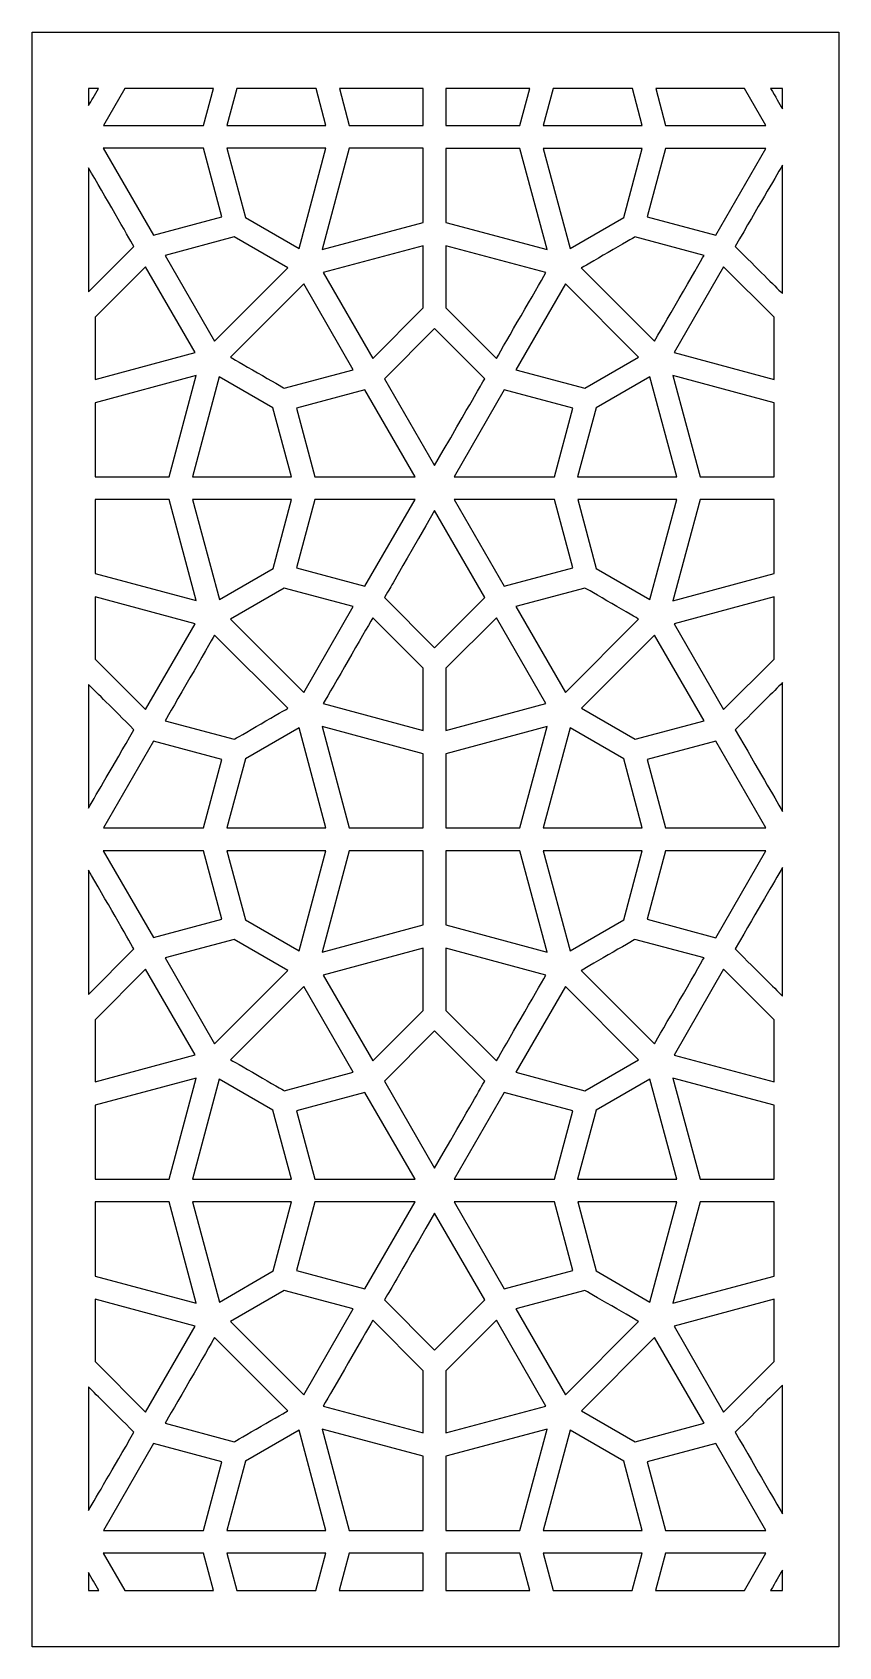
# Model space of a CAD drawing. Header units: millimetres. Extents: x -50 to 50, y -100 to 100.
import ezdxf

# ---------------------------------------------------------------- set-up
doc = ezdxf.new("R2010")
doc.units = ezdxf.units.MM
doc.header["$MEASUREMENT"] = 0
doc.layers.add('layer 1', color=7, linetype='Continuous')

msp = doc.modelspace()

# ---------------------------------------------------------------- linework, layer by layer
at = {"layer": 'layer 1', "color": 250}
for points, knots in [([(50.0821, 100.1536), (50.0821, 100.1536), (-49.9181, 100.1536), (-49.9181, 100.1536), (-49.9181, 100.1536), (-49.9181, 100.1536), (-49.9181, -99.8361), (-49.9181, -99.8361), (-49.9181, -99.8361), (-49.9181, -99.8361), (50.0821, -99.8361), (50.0821, -99.8361), (50.0821, -99.8361), (50.0821, -99.8361), (50.0821, 100.1536), (50.0821, 100.1536)], [0, 0, 0, 0, 0.2, 0.2, 0.2, 0.2, 0.4, 0.4, 0.4, 0.4, 0.6, 0.6, 0.6, 0.6, 1, 1, 1, 1]), ([(-42.9412, 93.187), (-42.9412, 93.187), (-41.7062, 93.187), (-41.7062, 93.187), (-41.7062, 93.187), (-42.1875, 92.3706), (-42.5923, 91.6728), (-42.9412, 91.0731), (-42.9412, 91.0731), (-42.9412, 91.0731), (-42.9412, 93.187), (-42.9412, 93.187)], [0, 0, 0, 0, 0.25, 0.25, 0.25, 0.25, 0.5, 0.5, 0.5, 0.5, 1, 1, 1, 1]), ([(-38.4551, 93.187), (-38.4551, 93.187), (-27.4454, 93.187), (-27.4454, 93.187), (-27.4454, 93.187), (-27.4454, 93.187), (-28.6734, 88.61), (-28.6734, 88.61), (-28.6734, 88.61), (-28.6734, 88.61), (-41.0993, 88.61), (-41.0993, 88.61), (-41.0993, 88.61), (-41.0993, 88.61), (-38.4551, 93.187), (-38.4551, 93.187)], [0, 0, 0, 0, 0.2, 0.2, 0.2, 0.2, 0.4, 0.4, 0.4, 0.4, 0.6, 0.6, 0.6, 0.6, 1, 1, 1, 1]), ([(-24.55, 93.187), (-24.55, 93.187), (-14.7265, 93.187), (-14.7265, 93.187), (-14.7265, 93.187), (-14.7265, 93.187), (-13.4987, 88.61), (-13.4987, 88.61), (-13.4987, 88.61), (-13.4987, 88.61), (-25.778, 88.61), (-25.778, 88.61), (-25.778, 88.61), (-25.778, 88.61), (-24.55, 93.187), (-24.55, 93.187)], [0, 0, 0, 0, 0.2, 0.2, 0.2, 0.2, 0.4, 0.4, 0.4, 0.4, 0.6, 0.6, 0.6, 0.6, 1, 1, 1, 1]), ([(-1.4284, 93.187), (-1.4284, 93.187), (-1.4284, 88.61), (-1.4284, 88.61), (-1.4284, 88.61), (-1.4284, 88.61), (-10.6101, 88.61), (-10.6101, 88.61), (-10.6101, 88.61), (-10.6101, 88.61), (-11.8382, 93.187), (-11.8382, 93.187), (-11.8382, 93.187), (-11.8382, 93.187), (-1.4284, 93.187), (-1.4284, 93.187)], [0, 0, 0, 0, 0.2, 0.2, 0.2, 0.2, 0.4, 0.4, 0.4, 0.4, 0.6, 0.6, 0.6, 0.6, 1, 1, 1, 1]), ([(1.3762, 93.187), (1.3762, 93.187), (11.7856, 93.187), (11.7856, 93.187), (11.7856, 93.187), (11.7856, 93.187), (10.5509, 88.61), (10.5509, 88.61), (10.5509, 88.61), (10.5509, 88.61), (1.3762, 88.61), (1.3762, 88.61), (1.3762, 88.61), (1.3762, 88.61), (1.3762, 93.187), (1.3762, 93.187)], [0, 0, 0, 0, 0.2, 0.2, 0.2, 0.2, 0.4, 0.4, 0.4, 0.4, 0.6, 0.6, 0.6, 0.6, 1, 1, 1, 1]), ([(14.6742, 93.187), (14.6742, 93.187), (24.4976, 93.187), (24.4976, 93.187), (24.4976, 93.187), (24.4976, 93.187), (25.7256, 88.61), (25.7256, 88.61), (25.7256, 88.61), (25.7256, 88.61), (13.4461, 88.61), (13.4461, 88.61), (13.4461, 88.61), (13.4461, 88.61), (14.6742, 93.187), (14.6742, 93.187)], [0, 0, 0, 0, 0.2, 0.2, 0.2, 0.2, 0.4, 0.4, 0.4, 0.4, 0.6, 0.6, 0.6, 0.6, 1, 1, 1, 1]), ([(38.4027, 93.187), (38.4027, 93.187), (41.0468, 88.61), (41.0468, 88.61), (41.0468, 88.61), (41.0468, 88.61), (28.6209, 88.61), (28.6209, 88.61), (28.6209, 88.61), (28.6209, 88.61), (27.3861, 93.187), (27.3861, 93.187), (27.3861, 93.187), (27.3861, 93.187), (38.4027, 93.187), (38.4027, 93.187)], [0, 0, 0, 0, 0.2, 0.2, 0.2, 0.2, 0.4, 0.4, 0.4, 0.4, 0.6, 0.6, 0.6, 0.6, 1, 1, 1, 1]), ([(43.1052, 90.6685), (42.7143, 91.3451), (42.2332, 92.1752), (41.6398, 93.187), (41.6398, 93.187), (41.6398, 93.187), (43.1052, 93.187), (43.1052, 93.187), (43.1052, 93.187), (43.1052, 93.187), (43.1052, 90.6685), (43.1052, 90.6685)], [0, 0, 0, 0, 0.25, 0.25, 0.25, 0.25, 0.5, 0.5, 0.5, 0.5, 1, 1, 1, 1]), ([(-28.6804, 85.7843), (-28.6804, 85.7843), (-26.3989, 77.2936), (-26.3989, 77.2936), (-26.3989, 77.2936), (-26.3989, 77.2936), (-34.8967, 75.0193), (-34.8967, 75.0193), (-34.8967, 75.0193), (-34.8967, 75.0193), (-41.1062, 85.7843), (-41.1062, 85.7843), (-41.1062, 85.7843), (-41.1062, 85.7843), (-28.6804, 85.7843), (-28.6804, 85.7843)], [0, 0, 0, 0, 0.2, 0.2, 0.2, 0.2, 0.4, 0.4, 0.4, 0.4, 0.6, 0.6, 0.6, 0.6, 1, 1, 1, 1]), ([(-13.5057, 85.7843), (-13.5057, 85.7843), (-16.8337, 73.3796), (-16.8337, 73.3796), (-16.8337, 73.3796), (-16.8337, 73.3796), (-23.4895, 77.2238), (-23.4895, 77.2238), (-23.4895, 77.2238), (-23.4895, 77.2238), (-25.7849, 85.7843), (-25.7849, 85.7843), (-25.7849, 85.7843), (-25.7849, 85.7843), (-13.5057, 85.7843), (-13.5057, 85.7843)], [0, 0, 0, 0, 0.2, 0.2, 0.2, 0.2, 0.4, 0.4, 0.4, 0.4, 0.6, 0.6, 0.6, 0.6, 1, 1, 1, 1]), ([(-13.9799, 73.2328), (-13.9799, 73.2328), (-10.6172, 85.7843), (-10.6172, 85.7843), (-10.6172, 85.7843), (-10.6172, 85.7843), (-1.4354, 85.7843), (-1.4354, 85.7843), (-1.4354, 85.7843), (-1.4354, 85.7843), (-1.4354, 76.5958), (-1.4354, 76.5958), (-1.4354, 76.5958), (-1.4354, 76.5958), (-13.9799, 73.2328), (-13.9799, 73.2328)], [0, 0, 0, 0, 0.2, 0.2, 0.2, 0.2, 0.4, 0.4, 0.4, 0.4, 0.6, 0.6, 0.6, 0.6, 1, 1, 1, 1]), ([(1.3691, 85.7776), (1.3691, 85.7776), (10.5438, 85.7776), (10.5438, 85.7776), (10.5438, 85.7776), (10.5438, 85.7776), (13.9136, 73.2261), (13.9136, 73.2261), (13.9136, 73.2261), (13.9136, 73.2261), (1.3691, 76.5958), (1.3691, 76.5958), (1.3691, 76.5958), (1.3691, 76.5958), (1.3691, 85.7776), (1.3691, 85.7776)], [0, 0, 0, 0, 0.2, 0.2, 0.2, 0.2, 0.4, 0.4, 0.4, 0.4, 0.6, 0.6, 0.6, 0.6, 1, 1, 1, 1]), ([(25.7186, 85.7776), (25.7186, 85.7776), (23.423, 77.2167), (23.423, 77.2167), (23.423, 77.2167), (23.423, 77.2167), (16.7672, 73.3725), (16.7672, 73.3725), (16.7672, 73.3725), (16.7672, 73.3725), (13.4394, 85.7776), (13.4394, 85.7776), (13.4394, 85.7776), (13.4394, 85.7776), (25.7186, 85.7776), (25.7186, 85.7776)], [0, 0, 0, 0, 0.2, 0.2, 0.2, 0.2, 0.4, 0.4, 0.4, 0.4, 0.6, 0.6, 0.6, 0.6, 1, 1, 1, 1]), ([(28.6142, 85.7776), (28.6142, 85.7776), (41.0397, 85.7776), (41.0397, 85.7776), (41.0397, 85.7776), (41.0397, 85.7776), (34.8305, 75.0193), (34.8305, 75.0193), (34.8305, 75.0193), (34.8305, 75.0193), (26.3324, 77.2866), (26.3324, 77.2866), (26.3324, 77.2866), (26.3324, 77.2866), (28.6142, 85.7776), (28.6142, 85.7776)], [0, 0, 0, 0, 0.2, 0.2, 0.2, 0.2, 0.4, 0.4, 0.4, 0.4, 0.6, 0.6, 0.6, 0.6, 1, 1, 1, 1]), ([(-42.9412, 83.3773), (-40.9597, 79.9377), (-38.0434, 74.8866), (-37.3108, 73.6166), (-37.3108, 73.6166), (-37.3108, 73.6166), (-42.9412, 67.9863), (-42.9412, 67.9863), (-42.9412, 67.9863), (-42.9412, 67.9863), (-42.9412, 83.3773), (-42.9412, 83.3773)], [0, 0, 0, 0, 0.25, 0.25, 0.25, 0.25, 0.5, 0.5, 0.5, 0.5, 1, 1, 1, 1]), ([(43.1052, 67.7771), (42.0028, 68.8862), (40.1955, 70.6656), (37.2445, 73.6166), (37.2445, 73.6166), (40.1955, 78.7308), (42.0028, 81.8078), (43.1052, 83.7054), (43.1052, 83.7054), (43.1052, 83.7054), (43.1052, 67.7771), (43.1052, 67.7771)], [0, 0, 0, 0, 0.25, 0.25, 0.25, 0.25, 0.5, 0.5, 0.5, 0.5, 1, 1, 1, 1]), ([(-27.3129, 61.8815), (-27.3129, 61.8815), (-33.4455, 72.5142), (-33.4455, 72.5142), (-33.4455, 72.5142), (-33.4455, 72.5142), (-24.8849, 74.8027), (-24.8849, 74.8027), (-24.8849, 74.8027), (-24.8849, 74.8027), (-18.229, 70.9584), (-18.229, 70.9584), (-18.229, 70.9584), (-18.229, 70.9584), (-27.3129, 61.8815), (-27.3129, 61.8815)], [0, 0, 0, 0, 0.2, 0.2, 0.2, 0.2, 0.4, 0.4, 0.4, 0.4, 0.6, 0.6, 0.6, 0.6, 1, 1, 1, 1]), ([(27.2397, 61.8815), (27.2397, 61.8815), (18.1628, 70.9584), (18.1628, 70.9584), (18.1628, 70.9584), (18.2393, 71.0004), (24.7417, 74.754), (24.8186, 74.8027), (24.8186, 74.8027), (24.8186, 74.8027), (33.3791, 72.5142), (33.3791, 72.5142), (33.3791, 72.5142), (32.7025, 71.3352), (27.9023, 63.0188), (27.2397, 61.8815)], [0, 0, 0, 0, 0.2, 0.2, 0.2, 0.2, 0.4, 0.4, 0.4, 0.4, 0.6, 0.6, 0.6, 0.6, 1, 1, 1, 1]), ([(-13.8405, 70.3795), (-13.8405, 70.3795), (-1.4354, 73.7073), (-1.4354, 73.7073), (-1.4354, 73.7073), (-1.4354, 73.7073), (-1.4354, 66.0051), (-1.4354, 66.0051), (-1.4354, 66.0051), (-1.4354, 66.0051), (-7.6937, 59.7398), (-7.6937, 59.7398), (-7.6937, 59.7398), (-7.6937, 59.7398), (-13.8405, 70.3795), (-13.8405, 70.3795)], [0, 0, 0, 0, 0.2, 0.2, 0.2, 0.2, 0.4, 0.4, 0.4, 0.4, 0.6, 0.6, 0.6, 0.6, 1, 1, 1, 1]), ([(1.3691, 73.7073), (1.3691, 73.7073), (13.7672, 70.3795), (13.7672, 70.3795), (13.7672, 70.3795), (12.5741, 68.3073), (8.7926, 61.7559), (7.6274, 59.7398), (7.6274, 59.7398), (7.6274, 59.7398), (1.3691, 66.0051), (1.3691, 66.0051), (1.3691, 66.0051), (1.3691, 66.0051), (1.3691, 73.7073), (1.3691, 73.7073)], [0, 0, 0, 0, 0.2, 0.2, 0.2, 0.2, 0.4, 0.4, 0.4, 0.4, 0.6, 0.6, 0.6, 0.6, 1, 1, 1, 1]), ([(-29.7269, 60.4792), (-29.7269, 60.4792), (-42.125, 57.1511), (-42.125, 57.1511), (-42.125, 57.1511), (-42.125, 57.1511), (-42.125, 64.8536), (-42.125, 64.8536), (-42.125, 64.8536), (-42.125, 64.8536), (-35.8666, 71.119), (-35.8666, 71.119), (-35.8666, 71.119), (-35.8666, 71.119), (-29.7269, 60.4792), (-29.7269, 60.4792)], [0, 0, 0, 0, 0.2, 0.2, 0.2, 0.2, 0.4, 0.4, 0.4, 0.4, 0.6, 0.6, 0.6, 0.6, 1, 1, 1, 1]), ([(42.0585, 57.1511), (42.0585, 57.1511), (29.6605, 60.4792), (29.6605, 60.4792), (29.6605, 60.4792), (29.6605, 60.4792), (35.8002, 71.1119), (35.8002, 71.1119), (35.8002, 71.1119), (35.8002, 71.1119), (42.0585, 64.8536), (42.0585, 64.8536), (42.0585, 64.8536), (42.0585, 64.8536), (42.0585, 57.1511), (42.0585, 57.1511)], [0, 0, 0, 0, 0.2, 0.2, 0.2, 0.2, 0.4, 0.4, 0.4, 0.4, 0.6, 0.6, 0.6, 0.6, 1, 1, 1, 1]), ([(-10.1148, 58.3512), (-10.1148, 58.3512), (-18.6755, 56.0628), (-18.6755, 56.0628), (-18.6755, 56.0628), (-18.7383, 56.0977), (-25.2616, 59.8653), (-25.3315, 59.907), (-25.3315, 59.907), (-25.3315, 59.907), (-16.2545, 68.9839), (-16.2545, 68.9839), (-16.2545, 68.9839), (-16.2545, 68.9839), (-10.1148, 58.3512), (-10.1148, 58.3512)], [0, 0, 0, 0, 0.2, 0.2, 0.2, 0.2, 0.4, 0.4, 0.4, 0.4, 0.6, 0.6, 0.6, 0.6, 1, 1, 1, 1]), ([(25.2649, 59.9003), (25.2649, 59.9003), (18.609, 56.0557), (18.609, 56.0557), (18.609, 56.0557), (18.609, 56.0557), (10.0485, 58.3512), (10.0485, 58.3512), (10.0485, 58.3512), (10.0485, 58.3512), (16.1883, 68.9772), (16.1883, 68.9772), (16.1883, 68.9772), (16.1883, 68.9772), (25.2649, 59.9003), (25.2649, 59.9003)], [0, 0, 0, 0, 0.2, 0.2, 0.2, 0.2, 0.4, 0.4, 0.4, 0.4, 0.6, 0.6, 0.6, 0.6, 1, 1, 1, 1]), ([(6.1831, 57.235), (4.8786, 54.9815), (6.1902, 57.2488), (-0.0332, 46.4697), (-0.0332, 46.4697), (-0.0332, 46.4697), (-6.2495, 57.2421), (-6.2495, 57.2421), (-6.2495, 57.2421), (-6.2495, 57.2421), (-0.0332, 63.4654), (-0.0332, 63.4654), (-0.0332, 63.4654), (-0.0332, 63.4654), (6.1831, 57.235), (6.1831, 57.235)], [0, 0, 0, 0, 0.2, 0.2, 0.2, 0.2, 0.4, 0.4, 0.4, 0.4, 0.6, 0.6, 0.6, 0.6, 1, 1, 1, 1]), ([(-29.5873, 57.6256), (-29.5873, 57.6256), (-32.9501, 45.0882), (-32.9501, 45.0882), (-32.9501, 45.0882), (-32.9501, 45.0882), (-42.125, 45.0882), (-42.125, 45.0882), (-42.125, 45.0882), (-42.125, 45.0882), (-42.125, 54.2629), (-42.125, 54.2629), (-42.125, 54.2629), (-42.125, 54.2629), (-29.5873, 57.6256), (-29.5873, 57.6256)], [0, 0, 0, 0, 0.2, 0.2, 0.2, 0.2, 0.4, 0.4, 0.4, 0.4, 0.6, 0.6, 0.6, 0.6, 1, 1, 1, 1]), ([(-30.0549, 45.0882), (-30.0549, 45.0882), (-26.7268, 57.4862), (-26.7268, 57.4862), (-26.7268, 57.4862), (-26.7268, 57.4862), (-20.0708, 53.6416), (-20.0708, 53.6416), (-20.0708, 53.6416), (-20.0708, 53.6416), (-17.7754, 45.0882), (-17.7754, 45.0882), (-17.7754, 45.0882), (-17.7754, 45.0882), (-30.0549, 45.0882), (-30.0549, 45.0882)], [0, 0, 0, 0, 0.2, 0.2, 0.2, 0.2, 0.4, 0.4, 0.4, 0.4, 0.6, 0.6, 0.6, 0.6, 1, 1, 1, 1]), ([(17.7091, 45.0811), (17.7091, 45.0811), (20.0046, 53.6416), (20.0046, 53.6416), (20.0046, 53.6416), (20.0046, 53.6416), (26.6605, 57.4862), (26.6605, 57.4862), (26.6605, 57.4862), (26.6605, 57.4862), (29.9886, 45.0811), (29.9886, 45.0811), (29.9886, 45.0811), (29.9886, 45.0811), (17.7091, 45.0811), (17.7091, 45.0811)], [0, 0, 0, 0, 0.2, 0.2, 0.2, 0.2, 0.4, 0.4, 0.4, 0.4, 0.6, 0.6, 0.6, 0.6, 1, 1, 1, 1]), ([(29.5141, 57.6256), (29.5141, 57.6256), (42.0585, 54.2629), (42.0585, 54.2629), (42.0585, 54.2629), (42.0585, 54.2629), (42.0585, 45.0811), (42.0585, 45.0811), (42.0585, 45.0811), (42.0585, 45.0811), (32.8838, 45.0811), (32.8838, 45.0811), (32.8838, 45.0811), (32.8838, 45.0811), (29.5141, 57.6256), (29.5141, 57.6256)], [0, 0, 0, 0, 0.2, 0.2, 0.2, 0.2, 0.4, 0.4, 0.4, 0.4, 0.6, 0.6, 0.6, 0.6, 1, 1, 1, 1]), ([(-14.8871, 45.0882), (-14.8871, 45.0882), (-17.1615, 53.5721), (-17.1615, 53.5721), (-17.1615, 53.5721), (-17.1615, 53.5721), (-8.6706, 55.8465), (-8.6706, 55.8465), (-8.6706, 55.8465), (-8.6706, 55.8465), (-2.4543, 45.0882), (-2.4543, 45.0882), (-2.4543, 45.0882), (-2.4543, 45.0882), (-14.8871, 45.0882), (-14.8871, 45.0882)], [0, 0, 0, 0, 0.2, 0.2, 0.2, 0.2, 0.4, 0.4, 0.4, 0.4, 0.6, 0.6, 0.6, 0.6, 1, 1, 1, 1]), ([(17.0953, 53.5721), (17.0953, 53.5721), (14.8206, 45.0811), (14.8206, 45.0811), (14.8206, 45.0811), (14.8206, 45.0811), (2.3876, 45.0811), (2.3876, 45.0811), (2.3876, 45.0811), (2.3876, 45.0811), (8.5972, 55.8465), (8.5972, 55.8465), (8.5972, 55.8465), (8.5972, 55.8465), (17.0953, 53.5721), (17.0953, 53.5721)], [0, 0, 0, 0, 0.2, 0.2, 0.2, 0.2, 0.4, 0.4, 0.4, 0.4, 0.6, 0.6, 0.6, 0.6, 1, 1, 1, 1]), ([(-29.5804, 29.7459), (-29.5804, 29.7459), (-42.118, 33.1089), (-42.118, 33.1089), (-42.118, 33.1089), (-42.118, 33.1089), (-42.118, 42.2903), (-42.118, 42.2903), (-42.118, 42.2903), (-42.118, 42.2903), (-32.9432, 42.2903), (-32.9432, 42.2903), (-32.9432, 42.2903), (-32.9432, 42.2903), (-29.5804, 29.7459), (-29.5804, 29.7459)], [0, 0, 0, 0, 0.2, 0.2, 0.2, 0.2, 0.4, 0.4, 0.4, 0.4, 0.6, 0.6, 0.6, 0.6, 1, 1, 1, 1]), ([(-20.0638, 33.7298), (-20.0638, 33.7298), (-26.7199, 29.8856), (-26.7199, 29.8856), (-26.7199, 29.8856), (-26.7199, 29.8856), (-30.0478, 42.2903), (-30.0478, 42.2903), (-30.0478, 42.2903), (-30.0478, 42.2903), (-17.7684, 42.2903), (-17.7684, 42.2903), (-17.7684, 42.2903), (-17.7684, 42.2903), (-20.0638, 33.7298), (-20.0638, 33.7298)], [0, 0, 0, 0, 0.2, 0.2, 0.2, 0.2, 0.4, 0.4, 0.4, 0.4, 0.6, 0.6, 0.6, 0.6, 1, 1, 1, 1]), ([(-8.6635, 31.5249), (-8.6635, 31.5249), (-17.1545, 33.7997), (-17.1545, 33.7997), (-17.1545, 33.7997), (-17.1545, 33.7997), (-14.8801, 42.2903), (-14.8801, 42.2903), (-14.8801, 42.2903), (-14.8801, 42.2903), (-2.4472, 42.2903), (-2.4472, 42.2903), (-2.4472, 42.2903), (-2.4472, 42.2903), (-8.6635, 31.5249), (-8.6635, 31.5249)], [0, 0, 0, 0, 0.2, 0.2, 0.2, 0.2, 0.4, 0.4, 0.4, 0.4, 0.6, 0.6, 0.6, 0.6, 1, 1, 1, 1]), ([(8.6043, 31.5249), (8.6043, 31.5249), (2.3947, 42.2836), (2.3947, 42.2836), (2.3947, 42.2836), (2.3947, 42.2836), (14.8276, 42.2836), (14.8276, 42.2836), (14.8276, 42.2836), (14.8276, 42.2836), (17.1023, 33.7997), (17.1023, 33.7997), (17.1023, 33.7997), (17.1023, 33.7997), (8.6043, 31.5249), (8.6043, 31.5249)], [0, 0, 0, 0, 0.2, 0.2, 0.2, 0.2, 0.4, 0.4, 0.4, 0.4, 0.6, 0.6, 0.6, 0.6, 1, 1, 1, 1]), ([(26.6675, 29.8856), (26.6675, 29.8856), (20.0113, 33.7298), (20.0113, 33.7298), (20.0113, 33.7298), (20.0113, 33.7298), (17.7162, 42.2836), (17.7162, 42.2836), (17.7162, 42.2836), (17.7162, 42.2836), (29.9953, 42.2836), (29.9953, 42.2836), (29.9953, 42.2836), (29.9953, 42.2836), (26.6675, 29.8856), (26.6675, 29.8856)], [0, 0, 0, 0, 0.2, 0.2, 0.2, 0.2, 0.4, 0.4, 0.4, 0.4, 0.6, 0.6, 0.6, 0.6, 1, 1, 1, 1]), ([(29.5212, 29.7388), (29.5212, 29.7388), (32.8909, 42.2836), (32.8909, 42.2836), (32.8909, 42.2836), (32.8909, 42.2836), (42.0656, 42.2836), (42.0656, 42.2836), (42.0656, 42.2836), (42.0656, 42.2836), (42.0656, 33.1089), (42.0656, 33.1089), (42.0656, 33.1089), (42.0656, 33.1089), (29.5212, 29.7388), (29.5212, 29.7388)], [0, 0, 0, 0, 0.2, 0.2, 0.2, 0.2, 0.4, 0.4, 0.4, 0.4, 0.6, 0.6, 0.6, 0.6, 1, 1, 1, 1]), ([(6.1902, 30.1297), (6.1902, 30.1297), (-0.0261, 23.9064), (-0.0261, 23.9064), (-0.0261, 23.9064), (-0.0261, 23.9064), (-6.2427, 30.1297), (-6.2427, 30.1297), (-6.2427, 30.1297), (-4.9378, 32.3903), (-6.2495, 30.1226), (-0.0261, 40.9021), (-0.0261, 40.9021), (-0.0261, 40.9021), (6.1902, 30.1297), (6.1902, 30.1297)], [0, 0, 0, 0, 0.2, 0.2, 0.2, 0.2, 0.4, 0.4, 0.4, 0.4, 0.6, 0.6, 0.6, 0.6, 1, 1, 1, 1]), ([(-42.118, 30.2204), (-42.118, 30.2204), (-29.72, 26.8923), (-29.72, 26.8923), (-29.72, 26.8923), (-29.72, 26.8923), (-35.8596, 16.2525), (-35.8596, 16.2525), (-35.8596, 16.2525), (-35.8596, 16.2525), (-42.118, 22.5178), (-42.118, 22.5178), (-42.118, 22.5178), (-42.118, 22.5178), (-42.118, 30.2204), (-42.118, 30.2204)], [0, 0, 0, 0, 0.2, 0.2, 0.2, 0.2, 0.4, 0.4, 0.4, 0.4, 0.6, 0.6, 0.6, 0.6, 1, 1, 1, 1]), ([(-25.3245, 27.4715), (-25.3245, 27.4715), (-18.6684, 31.3087), (-18.6684, 31.3087), (-18.6684, 31.3087), (-18.6684, 31.3087), (-10.1078, 29.0202), (-10.1078, 29.0202), (-10.1078, 29.0202), (-10.1078, 29.0202), (-16.2475, 18.3875), (-16.2475, 18.3875), (-16.2475, 18.3875), (-16.2475, 18.3875), (-25.3245, 27.4715), (-25.3245, 27.4715)], [0, 0, 0, 0, 0.2, 0.2, 0.2, 0.2, 0.4, 0.4, 0.4, 0.4, 0.6, 0.6, 0.6, 0.6, 1, 1, 1, 1]), ([(18.6161, 31.3087), (18.6789, 31.2738), (25.1954, 27.5064), (25.2719, 27.4645), (25.2719, 27.4645), (25.2719, 27.4645), (16.195, 18.3875), (16.195, 18.3875), (16.195, 18.3875), (16.195, 18.3875), (10.0552, 29.0202), (10.0552, 29.0202), (10.0552, 29.0202), (10.0552, 29.0202), (18.6161, 31.3087), (18.6161, 31.3087)], [0, 0, 0, 0, 0.2, 0.2, 0.2, 0.2, 0.4, 0.4, 0.4, 0.4, 0.6, 0.6, 0.6, 0.6, 1, 1, 1, 1]), ([(29.6605, 26.8923), (29.6605, 26.8923), (42.0656, 30.2204), (42.0656, 30.2204), (42.0656, 30.2204), (42.0656, 30.2204), (42.0656, 22.5178), (42.0656, 22.5178), (42.0656, 22.5178), (42.0656, 22.5178), (35.8073, 16.2525), (35.8073, 16.2525), (35.8073, 16.2525), (35.8073, 16.2525), (29.6605, 26.8923), (29.6605, 26.8923)], [0, 0, 0, 0, 0.2, 0.2, 0.2, 0.2, 0.4, 0.4, 0.4, 0.4, 0.6, 0.6, 0.6, 0.6, 1, 1, 1, 1]), ([(-13.8335, 16.9923), (-12.6337, 19.0641), (-8.8519, 25.6156), (-7.6867, 27.632), (-7.6867, 27.632), (-7.6867, 27.632), (-1.4284, 21.3667), (-1.4284, 21.3667), (-1.4284, 21.3667), (-1.4284, 21.3667), (-1.4284, 13.6642), (-1.4284, 13.6642), (-1.4284, 13.6642), (-1.4284, 13.6642), (-13.8335, 16.9923), (-13.8335, 16.9923)], [0, 0, 0, 0, 0.2, 0.2, 0.2, 0.2, 0.4, 0.4, 0.4, 0.4, 0.6, 0.6, 0.6, 0.6, 1, 1, 1, 1]), ([(13.7742, 16.9923), (13.7742, 16.9923), (1.3762, 13.6642), (1.3762, 13.6642), (1.3762, 13.6642), (1.3762, 13.6642), (1.3762, 21.3667), (1.3762, 21.3667), (1.3762, 21.3667), (1.3762, 21.3667), (7.6345, 27.625), (7.6345, 27.625), (7.6345, 27.625), (7.6345, 27.625), (13.7742, 16.9923), (13.7742, 16.9923)], [0, 0, 0, 0, 0.2, 0.2, 0.2, 0.2, 0.4, 0.4, 0.4, 0.4, 0.6, 0.6, 0.6, 0.6, 1, 1, 1, 1]), ([(-27.3059, 25.49), (-27.3059, 25.49), (-18.2221, 16.413), (-18.2221, 16.413), (-18.2221, 16.413), (-18.2987, 16.3643), (-24.8012, 12.6175), (-24.878, 12.5688), (-24.878, 12.5688), (-24.878, 12.5688), (-33.4386, 14.8572), (-33.4386, 14.8572), (-33.4386, 14.8572), (-32.7618, 16.0292), (-27.9618, 24.3526), (-27.3059, 25.49)], [0, 0, 0, 0, 0.2, 0.2, 0.2, 0.2, 0.4, 0.4, 0.4, 0.4, 0.6, 0.6, 0.6, 0.6, 1, 1, 1, 1]), ([(24.8257, 12.5688), (24.8257, 12.5688), (18.1695, 16.413), (18.1695, 16.413), (18.1695, 16.413), (18.1695, 16.413), (27.2464, 25.49), (27.2464, 25.49), (27.2464, 25.49), (27.2464, 25.49), (33.3862, 14.8572), (33.3862, 14.8572), (33.3862, 14.8572), (33.3862, 14.8572), (24.8257, 12.5688), (24.8257, 12.5688)], [0, 0, 0, 0, 0.2, 0.2, 0.2, 0.2, 0.4, 0.4, 0.4, 0.4, 0.6, 0.6, 0.6, 0.6, 1, 1, 1, 1]), ([(-42.9412, 19.3714), (-41.818, 18.2481), (-40.0666, 16.5178), (-37.3038, 13.7548), (-37.3038, 13.7548), (-40.0597, 8.9828), (-41.818, 5.9828), (-42.9412, 4.057), (-42.9412, 4.057), (-42.9412, 4.057), (-42.9412, 19.3714), (-42.9412, 19.3714)], [0, 0, 0, 0, 0.25, 0.25, 0.25, 0.25, 0.5, 0.5, 0.5, 0.5, 1, 1, 1, 1]), ([(43.1052, 3.6453), (42.0028, 5.557), (40.1955, 8.6477), (37.2512, 13.7478), (37.2512, 13.7478), (40.1955, 16.6991), (42.0028, 18.4782), (43.1052, 19.5876), (43.1052, 19.5876), (43.1052, 19.5876), (43.1052, 3.6453), (43.1052, 3.6453)], [0, 0, 0, 0, 0.25, 0.25, 0.25, 0.25, 0.5, 0.5, 0.5, 0.5, 1, 1, 1, 1]), ([(-10.6101, 1.5942), (-10.6101, 1.5942), (-13.9732, 14.1457), (-13.9732, 14.1457), (-13.9732, 14.1457), (-13.9732, 14.1457), (-1.4284, 10.7756), (-1.4284, 10.7756), (-1.4284, 10.7756), (-1.4284, 10.7756), (-1.4284, 1.5942), (-1.4284, 1.5942), (-1.4284, 1.5942), (-1.4284, 1.5942), (-10.6101, 1.5942), (-10.6101, 1.5942)], [0, 0, 0, 0, 0.2, 0.2, 0.2, 0.2, 0.4, 0.4, 0.4, 0.4, 0.6, 0.6, 0.6, 0.6, 1, 1, 1, 1]), ([(13.9206, 14.1386), (13.9206, 14.1386), (10.5509, 1.5872), (10.5509, 1.5872), (10.5509, 1.5872), (10.5509, 1.5872), (1.3762, 1.5872), (1.3762, 1.5872), (1.3762, 1.5872), (1.3762, 1.5872), (1.3762, 10.7756), (1.3762, 10.7756), (1.3762, 10.7756), (1.3762, 10.7756), (13.9206, 14.1386), (13.9206, 14.1386)], [0, 0, 0, 0, 0.2, 0.2, 0.2, 0.2, 0.4, 0.4, 0.4, 0.4, 0.6, 0.6, 0.6, 0.6, 1, 1, 1, 1]), ([(-34.8899, 12.3525), (-34.8899, 12.3525), (-26.3919, 10.0849), (-26.3919, 10.0849), (-26.3919, 10.0849), (-26.3919, 10.0849), (-28.6734, 1.5942), (-28.6734, 1.5942), (-28.6734, 1.5942), (-28.6734, 1.5942), (-41.0993, 1.5942), (-41.0993, 1.5942), (-41.0993, 1.5942), (-41.0993, 1.5942), (-34.8899, 12.3525), (-34.8899, 12.3525)], [0, 0, 0, 0, 0.2, 0.2, 0.2, 0.2, 0.4, 0.4, 0.4, 0.4, 0.6, 0.6, 0.6, 0.6, 1, 1, 1, 1]), ([(-13.4987, 1.5942), (-13.4987, 1.5942), (-25.778, 1.5942), (-25.778, 1.5942), (-25.778, 1.5942), (-25.778, 1.5942), (-23.4826, 10.148), (-23.4826, 10.148), (-23.4826, 10.148), (-23.4826, 10.148), (-16.8267, 13.9989), (-16.8267, 13.9989), (-16.8267, 13.9989), (-16.8267, 13.9989), (-13.4987, 1.5942), (-13.4987, 1.5942)], [0, 0, 0, 0, 0.2, 0.2, 0.2, 0.2, 0.4, 0.4, 0.4, 0.4, 0.6, 0.6, 0.6, 0.6, 1, 1, 1, 1]), ([(13.4461, 1.5872), (13.4461, 1.5872), (16.7742, 13.9922), (16.7742, 13.9922), (16.7742, 13.9922), (16.7742, 13.9922), (23.4301, 10.148), (23.4301, 10.148), (23.4301, 10.148), (23.4301, 10.148), (25.7256, 1.5872), (25.7256, 1.5872), (25.7256, 1.5872), (25.7256, 1.5872), (13.4461, 1.5872), (13.4461, 1.5872)], [0, 0, 0, 0, 0.2, 0.2, 0.2, 0.2, 0.4, 0.4, 0.4, 0.4, 0.6, 0.6, 0.6, 0.6, 1, 1, 1, 1]), ([(28.6209, 1.5872), (28.6209, 1.5872), (26.3395, 10.0782), (26.3395, 10.0782), (26.3395, 10.0782), (26.3395, 10.0782), (34.8375, 12.3525), (34.8375, 12.3525), (34.8375, 12.3525), (34.8375, 12.3525), (41.0468, 1.5872), (41.0468, 1.5872), (41.0468, 1.5872), (41.0468, 1.5872), (28.6209, 1.5872), (28.6209, 1.5872)], [0, 0, 0, 0, 0.2, 0.2, 0.2, 0.2, 0.4, 0.4, 0.4, 0.4, 0.6, 0.6, 0.6, 0.6, 1, 1, 1, 1]), ([(-28.6804, -1.2386), (-28.6804, -1.2386), (-26.3989, -9.7292), (-26.3989, -9.7292), (-26.3989, -9.7292), (-26.3989, -9.7292), (-34.8967, -11.9969), (-34.8967, -11.9969), (-34.8967, -11.9969), (-34.8967, -11.9969), (-41.1062, -1.2386), (-41.1062, -1.2386), (-41.1062, -1.2386), (-41.1062, -1.2386), (-28.6804, -1.2386), (-28.6804, -1.2386)], [0, 0, 0, 0, 0.2, 0.2, 0.2, 0.2, 0.4, 0.4, 0.4, 0.4, 0.6, 0.6, 0.6, 0.6, 1, 1, 1, 1]), ([(-13.5057, -1.2386), (-13.5057, -1.2386), (-16.8337, -13.6433), (-16.8337, -13.6433), (-16.8337, -13.6433), (-16.8337, -13.6433), (-23.4895, -9.7991), (-23.4895, -9.7991), (-23.4895, -9.7991), (-23.4895, -9.7991), (-25.7849, -1.2386), (-25.7849, -1.2386), (-25.7849, -1.2386), (-25.7849, -1.2386), (-13.5057, -1.2386), (-13.5057, -1.2386)], [0, 0, 0, 0, 0.2, 0.2, 0.2, 0.2, 0.4, 0.4, 0.4, 0.4, 0.6, 0.6, 0.6, 0.6, 1, 1, 1, 1]), ([(-13.9799, -13.7901), (-13.9799, -13.7901), (-10.6172, -1.2386), (-10.6172, -1.2386), (-10.6172, -1.2386), (-10.6172, -1.2386), (-1.4354, -1.2386), (-1.4354, -1.2386), (-1.4354, -1.2386), (-1.4354, -1.2386), (-1.4354, -10.427), (-1.4354, -10.427), (-1.4354, -10.427), (-1.4354, -10.427), (-13.9799, -13.7901), (-13.9799, -13.7901)], [0, 0, 0, 0, 0.2, 0.2, 0.2, 0.2, 0.4, 0.4, 0.4, 0.4, 0.6, 0.6, 0.6, 0.6, 1, 1, 1, 1]), ([(10.5438, -1.2386), (10.5438, -1.2386), (13.9136, -13.7901), (13.9136, -13.7901), (13.9136, -13.7901), (13.9136, -13.7901), (1.3691, -10.427), (1.3691, -10.427), (1.3691, -10.427), (1.3691, -10.427), (1.3691, -1.2386), (1.3691, -1.2386), (1.3691, -1.2386), (1.3691, -1.2386), (10.5438, -1.2386), (10.5438, -1.2386)], [0, 0, 0, 0, 0.2, 0.2, 0.2, 0.2, 0.4, 0.4, 0.4, 0.4, 0.6, 0.6, 0.6, 0.6, 1, 1, 1, 1]), ([(13.4394, -1.2386), (13.4394, -1.2386), (25.7186, -1.2386), (25.7186, -1.2386), (25.7186, -1.2386), (25.7186, -1.2386), (23.423, -9.7991), (23.423, -9.7991), (23.423, -9.7991), (23.423, -9.7991), (16.7672, -13.6433), (16.7672, -13.6433), (16.7672, -13.6433), (16.7672, -13.6433), (13.4394, -1.2386), (13.4394, -1.2386)], [0, 0, 0, 0, 0.2, 0.2, 0.2, 0.2, 0.4, 0.4, 0.4, 0.4, 0.6, 0.6, 0.6, 0.6, 1, 1, 1, 1]), ([(34.8305, -12.004), (34.8305, -12.004), (26.3324, -9.7292), (26.3324, -9.7292), (26.3324, -9.7292), (26.3324, -9.7292), (28.6142, -1.2386), (28.6142, -1.2386), (28.6142, -1.2386), (28.6142, -1.2386), (41.0397, -1.2386), (41.0397, -1.2386), (41.0397, -1.2386), (41.0397, -1.2386), (34.8305, -12.004), (34.8305, -12.004)], [0, 0, 0, 0, 0.2, 0.2, 0.2, 0.2, 0.4, 0.4, 0.4, 0.4, 0.6, 0.6, 0.6, 0.6, 1, 1, 1, 1]), ([(-42.9412, -3.6456), (-40.9597, -7.0781), (-38.0434, -12.1295), (-37.3108, -13.3992), (-37.3108, -13.3992), (-37.3108, -13.3992), (-42.9412, -19.0366), (-42.9412, -19.0366), (-42.9412, -19.0366), (-42.9412, -19.0366), (-42.9412, -3.6456), (-42.9412, -3.6456)], [0, 0, 0, 0, 0.25, 0.25, 0.25, 0.25, 0.5, 0.5, 0.5, 0.5, 1, 1, 1, 1]), ([(43.1052, -19.2458), (42.0028, -18.1296), (40.1955, -16.3576), (37.2445, -13.3992), (37.2445, -13.3992), (40.1955, -8.292), (42.0028, -5.2151), (43.1052, -3.3105), (43.1052, -3.3105), (43.1052, -3.3105), (43.1052, -19.2458), (43.1052, -19.2458)], [0, 0, 0, 0, 0.25, 0.25, 0.25, 0.25, 0.5, 0.5, 0.5, 0.5, 1, 1, 1, 1]), ([(-24.8849, -12.2132), (-24.8849, -12.2132), (-18.229, -16.0574), (-18.229, -16.0574), (-18.229, -16.0574), (-18.229, -16.0574), (-27.3129, -25.1414), (-27.3129, -25.1414), (-27.3129, -25.1414), (-27.3129, -25.1414), (-33.4455, -14.5087), (-33.4455, -14.5087), (-33.4455, -14.5087), (-33.4455, -14.5087), (-24.8849, -12.2132), (-24.8849, -12.2132)], [0, 0, 0, 0, 0.2, 0.2, 0.2, 0.2, 0.4, 0.4, 0.4, 0.4, 0.6, 0.6, 0.6, 0.6, 1, 1, 1, 1]), ([(-13.8405, -16.6437), (-13.8405, -16.6437), (-1.4354, -13.3156), (-1.4354, -13.3156), (-1.4354, -13.3156), (-1.4354, -13.3156), (-1.4354, -21.0111), (-1.4354, -21.0111), (-1.4354, -21.0111), (-1.4354, -21.0111), (-7.6937, -27.2764), (-7.6937, -27.2764), (-7.6937, -27.2764), (-7.6937, -27.2764), (-13.8405, -16.6437), (-13.8405, -16.6437)], [0, 0, 0, 0, 0.2, 0.2, 0.2, 0.2, 0.4, 0.4, 0.4, 0.4, 0.6, 0.6, 0.6, 0.6, 1, 1, 1, 1]), ([(13.7672, -16.6437), (12.5741, -18.7085), (8.7926, -25.2599), (7.6274, -27.2764), (7.6274, -27.2764), (7.6274, -27.2764), (1.3691, -21.0111), (1.3691, -21.0111), (1.3691, -21.0111), (1.3691, -21.0111), (1.3691, -13.3156), (1.3691, -13.3156), (1.3691, -13.3156), (1.3691, -13.3156), (13.7672, -16.6437), (13.7672, -16.6437)], [0, 0, 0, 0, 0.2, 0.2, 0.2, 0.2, 0.4, 0.4, 0.4, 0.4, 0.6, 0.6, 0.6, 0.6, 1, 1, 1, 1]), ([(27.2397, -25.1414), (27.2397, -25.1414), (18.1628, -16.0644), (18.1628, -16.0644), (18.1628, -16.0644), (18.2393, -16.0154), (24.7417, -12.2622), (24.8186, -12.2202), (24.8186, -12.2202), (24.8186, -12.2202), (33.3791, -14.5087), (33.3791, -14.5087), (33.3791, -14.5087), (32.7025, -15.6806), (27.9023, -24.004), (27.2397, -25.1414)], [0, 0, 0, 0, 0.2, 0.2, 0.2, 0.2, 0.4, 0.4, 0.4, 0.4, 0.6, 0.6, 0.6, 0.6, 1, 1, 1, 1]), ([(-29.7269, -26.5366), (-29.7269, -26.5366), (-42.125, -29.8647), (-42.125, -29.8647), (-42.125, -29.8647), (-42.125, -29.8647), (-42.125, -22.1692), (-42.125, -22.1692), (-42.125, -22.1692), (-42.125, -22.1692), (-35.8666, -15.9039), (-35.8666, -15.9039), (-35.8666, -15.9039), (-35.8666, -15.9039), (-29.7269, -26.5366), (-29.7269, -26.5366)], [0, 0, 0, 0, 0.2, 0.2, 0.2, 0.2, 0.4, 0.4, 0.4, 0.4, 0.6, 0.6, 0.6, 0.6, 1, 1, 1, 1]), ([(42.0585, -29.8647), (42.0585, -29.8647), (29.6605, -26.5437), (29.6605, -26.5437), (29.6605, -26.5437), (29.6605, -26.5437), (35.8002, -15.9039), (35.8002, -15.9039), (35.8002, -15.9039), (35.8002, -15.9039), (42.0585, -22.1692), (42.0585, -22.1692), (42.0585, -22.1692), (42.0585, -22.1692), (42.0585, -29.8647), (42.0585, -29.8647)], [0, 0, 0, 0, 0.2, 0.2, 0.2, 0.2, 0.4, 0.4, 0.4, 0.4, 0.6, 0.6, 0.6, 0.6, 1, 1, 1, 1]), ([(-18.6755, -30.9601), (-18.7383, -30.9181), (-25.2616, -27.1575), (-25.3315, -27.1159), (-25.3315, -27.1159), (-25.3315, -27.1159), (-16.2545, -18.0389), (-16.2545, -18.0389), (-16.2545, -18.0389), (-16.2545, -18.0389), (-10.1148, -28.6716), (-10.1148, -28.6716), (-10.1148, -28.6716), (-10.1148, -28.6716), (-18.6755, -30.9601), (-18.6755, -30.9601)], [0, 0, 0, 0, 0.2, 0.2, 0.2, 0.2, 0.4, 0.4, 0.4, 0.4, 0.6, 0.6, 0.6, 0.6, 1, 1, 1, 1]), ([(16.1883, -18.0389), (16.1883, -18.0389), (25.2649, -27.1159), (25.2649, -27.1159), (25.2649, -27.1159), (25.2649, -27.1159), (18.609, -30.9601), (18.609, -30.9601), (18.609, -30.9601), (18.609, -30.9601), (10.0485, -28.6716), (10.0485, -28.6716), (10.0485, -28.6716), (10.0485, -28.6716), (16.1883, -18.0389), (16.1883, -18.0389)], [0, 0, 0, 0, 0.2, 0.2, 0.2, 0.2, 0.4, 0.4, 0.4, 0.4, 0.6, 0.6, 0.6, 0.6, 1, 1, 1, 1]), ([(-6.2495, -29.7811), (-6.2495, -29.7811), (-0.0332, -23.5578), (-0.0332, -23.5578), (-0.0332, -23.5578), (-0.0332, -23.5578), (6.1831, -29.7811), (6.1831, -29.7811), (6.1831, -29.7811), (4.8786, -32.0414), (6.1902, -29.767), (-0.0332, -40.5536), (-0.0332, -40.5536), (-0.0332, -40.5536), (-6.2495, -29.7811), (-6.2495, -29.7811)], [0, 0, 0, 0, 0.2, 0.2, 0.2, 0.2, 0.4, 0.4, 0.4, 0.4, 0.6, 0.6, 0.6, 0.6, 1, 1, 1, 1]), ([(-29.5873, -29.3903), (-29.5873, -29.3903), (-32.9501, -41.9347), (-32.9501, -41.9347), (-32.9501, -41.9347), (-32.9501, -41.9347), (-42.125, -41.9347), (-42.125, -41.9347), (-42.125, -41.9347), (-42.125, -41.9347), (-42.125, -32.7533), (-42.125, -32.7533), (-42.125, -32.7533), (-42.125, -32.7533), (-29.5873, -29.3903), (-29.5873, -29.3903)], [0, 0, 0, 0, 0.2, 0.2, 0.2, 0.2, 0.4, 0.4, 0.4, 0.4, 0.6, 0.6, 0.6, 0.6, 1, 1, 1, 1]), ([(-26.7268, -29.53), (-26.7268, -29.53), (-20.0708, -33.3742), (-20.0708, -33.3742), (-20.0708, -33.3742), (-20.0708, -33.3742), (-17.7754, -41.9347), (-17.7754, -41.9347), (-17.7754, -41.9347), (-17.7754, -41.9347), (-30.0549, -41.9347), (-30.0549, -41.9347), (-30.0549, -41.9347), (-30.0549, -41.9347), (-26.7268, -29.53), (-26.7268, -29.53)], [0, 0, 0, 0, 0.2, 0.2, 0.2, 0.2, 0.4, 0.4, 0.4, 0.4, 0.6, 0.6, 0.6, 0.6, 1, 1, 1, 1]), ([(20.0046, -33.3742), (20.0046, -33.3742), (26.6605, -29.53), (26.6605, -29.53), (26.6605, -29.53), (26.6605, -29.53), (29.9886, -41.9347), (29.9886, -41.9347), (29.9886, -41.9347), (29.9886, -41.9347), (17.7091, -41.9347), (17.7091, -41.9347), (17.7091, -41.9347), (17.7091, -41.9347), (20.0046, -33.3742), (20.0046, -33.3742)], [0, 0, 0, 0, 0.2, 0.2, 0.2, 0.2, 0.4, 0.4, 0.4, 0.4, 0.6, 0.6, 0.6, 0.6, 1, 1, 1, 1]), ([(29.5141, -29.3903), (29.5141, -29.3903), (42.0585, -32.7533), (42.0585, -32.7533), (42.0585, -32.7533), (42.0585, -32.7533), (42.0585, -41.9347), (42.0585, -41.9347), (42.0585, -41.9347), (42.0585, -41.9347), (32.8838, -41.9347), (32.8838, -41.9347), (32.8838, -41.9347), (32.8838, -41.9347), (29.5141, -29.3903), (29.5141, -29.3903)], [0, 0, 0, 0, 0.2, 0.2, 0.2, 0.2, 0.4, 0.4, 0.4, 0.4, 0.6, 0.6, 0.6, 0.6, 1, 1, 1, 1]), ([(-8.6706, -31.1764), (-8.6706, -31.1764), (-2.4543, -41.9347), (-2.4543, -41.9347), (-2.4543, -41.9347), (-2.4543, -41.9347), (-14.8871, -41.9347), (-14.8871, -41.9347), (-14.8871, -41.9347), (-14.8871, -41.9347), (-17.1615, -33.444), (-17.1615, -33.444), (-17.1615, -33.444), (-17.1615, -33.444), (-8.6706, -31.1764), (-8.6706, -31.1764)], [0, 0, 0, 0, 0.2, 0.2, 0.2, 0.2, 0.4, 0.4, 0.4, 0.4, 0.6, 0.6, 0.6, 0.6, 1, 1, 1, 1]), ([(8.5972, -31.1764), (8.5972, -31.1764), (17.0953, -33.4507), (17.0953, -33.4507), (17.0953, -33.4507), (17.0953, -33.4507), (14.8206, -41.9347), (14.8206, -41.9347), (14.8206, -41.9347), (14.8206, -41.9347), (2.3876, -41.9347), (2.3876, -41.9347), (2.3876, -41.9347), (2.3876, -41.9347), (8.5972, -31.1764), (8.5972, -31.1764)], [0, 0, 0, 0, 0.2, 0.2, 0.2, 0.2, 0.4, 0.4, 0.4, 0.4, 0.6, 0.6, 0.6, 0.6, 1, 1, 1, 1]), ([(-29.5804, -57.277), (-29.5804, -57.277), (-42.118, -53.914), (-42.118, -53.914), (-42.118, -53.914), (-42.118, -53.914), (-42.118, -44.7326), (-42.118, -44.7326), (-42.118, -44.7326), (-42.118, -44.7326), (-32.9432, -44.7326), (-32.9432, -44.7326), (-32.9432, -44.7326), (-32.9432, -44.7326), (-29.5804, -57.277), (-29.5804, -57.277)], [0, 0, 0, 0, 0.2, 0.2, 0.2, 0.2, 0.4, 0.4, 0.4, 0.4, 0.6, 0.6, 0.6, 0.6, 1, 1, 1, 1]), ([(-30.0478, -44.7326), (-30.0478, -44.7326), (-17.7684, -44.7326), (-17.7684, -44.7326), (-17.7684, -44.7326), (-17.7684, -44.7326), (-20.0638, -53.2931), (-20.0638, -53.2931), (-20.0638, -53.2931), (-20.0638, -53.2931), (-26.7199, -57.1373), (-26.7199, -57.1373), (-26.7199, -57.1373), (-26.7199, -57.1373), (-30.0478, -44.7326), (-30.0478, -44.7326)], [0, 0, 0, 0, 0.2, 0.2, 0.2, 0.2, 0.4, 0.4, 0.4, 0.4, 0.6, 0.6, 0.6, 0.6, 1, 1, 1, 1]), ([(-17.1545, -53.2165), (-17.1545, -53.2165), (-14.8801, -44.7326), (-14.8801, -44.7326), (-14.8801, -44.7326), (-14.8801, -44.7326), (-2.4472, -44.7326), (-2.4472, -44.7326), (-2.4472, -44.7326), (-2.4472, -44.7326), (-8.6635, -55.4909), (-8.6635, -55.4909), (-8.6635, -55.4909), (-8.6635, -55.4909), (-17.1545, -53.2165), (-17.1545, -53.2165)], [0, 0, 0, 0, 0.2, 0.2, 0.2, 0.2, 0.4, 0.4, 0.4, 0.4, 0.6, 0.6, 0.6, 0.6, 1, 1, 1, 1]), ([(14.8276, -44.7326), (14.8276, -44.7326), (17.1023, -53.2232), (17.1023, -53.2232), (17.1023, -53.2232), (17.1023, -53.2232), (8.6043, -55.4909), (8.6043, -55.4909), (8.6043, -55.4909), (8.6043, -55.4909), (2.3947, -44.7326), (2.3947, -44.7326), (2.3947, -44.7326), (2.3947, -44.7326), (14.8276, -44.7326), (14.8276, -44.7326)], [0, 0, 0, 0, 0.2, 0.2, 0.2, 0.2, 0.4, 0.4, 0.4, 0.4, 0.6, 0.6, 0.6, 0.6, 1, 1, 1, 1]), ([(29.9953, -44.7326), (29.9953, -44.7326), (26.6675, -57.1373), (26.6675, -57.1373), (26.6675, -57.1373), (26.6675, -57.1373), (20.0113, -53.2931), (20.0113, -53.2931), (20.0113, -53.2931), (20.0113, -53.2931), (17.7162, -44.7326), (17.7162, -44.7326), (17.7162, -44.7326), (17.7162, -44.7326), (29.9953, -44.7326), (29.9953, -44.7326)], [0, 0, 0, 0, 0.2, 0.2, 0.2, 0.2, 0.4, 0.4, 0.4, 0.4, 0.6, 0.6, 0.6, 0.6, 1, 1, 1, 1]), ([(29.5212, -57.277), (29.5212, -57.277), (32.8909, -44.7326), (32.8909, -44.7326), (32.8909, -44.7326), (32.8909, -44.7326), (42.0656, -44.7326), (42.0656, -44.7326), (42.0656, -44.7326), (42.0656, -44.7326), (42.0656, -53.914), (42.0656, -53.914), (42.0656, -53.914), (42.0656, -53.914), (29.5212, -57.277), (29.5212, -57.277)], [0, 0, 0, 0, 0.2, 0.2, 0.2, 0.2, 0.4, 0.4, 0.4, 0.4, 0.6, 0.6, 0.6, 0.6, 1, 1, 1, 1]), ([(-6.2427, -56.8861), (-4.9378, -54.6259), (-6.2495, -56.9002), (-0.0261, -46.114), (-0.0261, -46.114), (-0.0261, -46.114), (6.1902, -56.8861), (6.1902, -56.8861), (6.1902, -56.8861), (6.1902, -56.8861), (-0.0261, -63.1098), (-0.0261, -63.1098), (-0.0261, -63.1098), (-0.0261, -63.1098), (-6.2427, -56.8861), (-6.2427, -56.8861)], [0, 0, 0, 0, 0.2, 0.2, 0.2, 0.2, 0.4, 0.4, 0.4, 0.4, 0.6, 0.6, 0.6, 0.6, 1, 1, 1, 1]), ([(-25.3245, -59.5517), (-25.3245, -59.5517), (-18.6684, -55.7071), (-18.6684, -55.7071), (-18.6684, -55.7071), (-18.6684, -55.7071), (-10.1078, -57.9956), (-10.1078, -57.9956), (-10.1078, -57.9956), (-10.1078, -57.9956), (-16.2475, -68.6284), (-16.2475, -68.6284), (-16.2475, -68.6284), (-16.2475, -68.6284), (-25.3245, -59.5517), (-25.3245, -59.5517)], [0, 0, 0, 0, 0.2, 0.2, 0.2, 0.2, 0.4, 0.4, 0.4, 0.4, 0.6, 0.6, 0.6, 0.6, 1, 1, 1, 1]), ([(10.0552, -57.9956), (10.0552, -57.9956), (18.6161, -55.7071), (18.6161, -55.7071), (18.6161, -55.7071), (18.6789, -55.7491), (25.1954, -59.5097), (25.2719, -59.5517), (25.2719, -59.5517), (25.2719, -59.5517), (16.195, -68.6284), (16.195, -68.6284), (16.195, -68.6284), (16.195, -68.6284), (10.0552, -57.9956), (10.0552, -57.9956)], [0, 0, 0, 0, 0.2, 0.2, 0.2, 0.2, 0.4, 0.4, 0.4, 0.4, 0.6, 0.6, 0.6, 0.6, 1, 1, 1, 1]), ([(-42.118, -56.8025), (-42.118, -56.8025), (-29.72, -60.1236), (-29.72, -60.1236), (-29.72, -60.1236), (-29.72, -60.1236), (-35.8596, -70.7634), (-35.8596, -70.7634), (-35.8596, -70.7634), (-35.8596, -70.7634), (-42.118, -64.498), (-42.118, -64.498), (-42.118, -64.498), (-42.118, -64.498), (-42.118, -56.8025), (-42.118, -56.8025)], [0, 0, 0, 0, 0.2, 0.2, 0.2, 0.2, 0.4, 0.4, 0.4, 0.4, 0.6, 0.6, 0.6, 0.6, 1, 1, 1, 1]), ([(29.6605, -60.1306), (29.6605, -60.1306), (42.0656, -56.8025), (42.0656, -56.8025), (42.0656, -56.8025), (42.0656, -56.8025), (42.0656, -64.498), (42.0656, -64.498), (42.0656, -64.498), (42.0656, -64.498), (35.8073, -70.7634), (35.8073, -70.7634), (35.8073, -70.7634), (35.8073, -70.7634), (29.6605, -60.1306), (29.6605, -60.1306)], [0, 0, 0, 0, 0.2, 0.2, 0.2, 0.2, 0.4, 0.4, 0.4, 0.4, 0.6, 0.6, 0.6, 0.6, 1, 1, 1, 1]), ([(-1.4284, -73.3517), (-1.4284, -73.3517), (-13.8335, -70.0239), (-13.8335, -70.0239), (-13.8335, -70.0239), (-12.6337, -67.9588), (-8.8519, -61.4073), (-7.6867, -59.3912), (-7.6867, -59.3912), (-7.6867, -59.3912), (-1.4284, -65.6562), (-1.4284, -65.6562), (-1.4284, -65.6562), (-1.4284, -65.6562), (-1.4284, -73.3517), (-1.4284, -73.3517)], [0, 0, 0, 0, 0.2, 0.2, 0.2, 0.2, 0.4, 0.4, 0.4, 0.4, 0.6, 0.6, 0.6, 0.6, 1, 1, 1, 1]), ([(13.7742, -70.0239), (13.7742, -70.0239), (1.3762, -73.3517), (1.3762, -73.3517), (1.3762, -73.3517), (1.3762, -73.3517), (1.3762, -65.6562), (1.3762, -65.6562), (1.3762, -65.6562), (1.3762, -65.6562), (7.6345, -59.3912), (7.6345, -59.3912), (7.6345, -59.3912), (7.6345, -59.3912), (13.7742, -70.0239), (13.7742, -70.0239)], [0, 0, 0, 0, 0.2, 0.2, 0.2, 0.2, 0.4, 0.4, 0.4, 0.4, 0.6, 0.6, 0.6, 0.6, 1, 1, 1, 1]), ([(-27.3059, -61.5258), (-27.3059, -61.5258), (-18.2221, -70.6028), (-18.2221, -70.6028), (-18.2221, -70.6028), (-18.2987, -70.6519), (-24.8012, -74.4054), (-24.878, -74.447), (-24.878, -74.447), (-24.878, -74.447), (-33.4386, -72.1589), (-33.4386, -72.1589), (-33.4386, -72.1589), (-32.7618, -70.9866), (-27.9618, -62.6632), (-27.3059, -61.5258)], [0, 0, 0, 0, 0.2, 0.2, 0.2, 0.2, 0.4, 0.4, 0.4, 0.4, 0.6, 0.6, 0.6, 0.6, 1, 1, 1, 1]), ([(27.2464, -61.5258), (27.2464, -61.5258), (33.3862, -72.1589), (33.3862, -72.1589), (33.3862, -72.1589), (33.3862, -72.1589), (24.8257, -74.4542), (24.8257, -74.4542), (24.8257, -74.4542), (24.8257, -74.4542), (18.1695, -70.6098), (18.1695, -70.6098), (18.1695, -70.6098), (18.1695, -70.6098), (27.2464, -61.5258), (27.2464, -61.5258)], [0, 0, 0, 0, 0.2, 0.2, 0.2, 0.2, 0.4, 0.4, 0.4, 0.4, 0.6, 0.6, 0.6, 0.6, 1, 1, 1, 1]), ([(-42.9412, -67.6515), (-41.818, -68.7751), (-40.0666, -70.5051), (-37.3038, -73.2681), (-37.3038, -73.2681), (-40.0597, -78.0333), (-41.818, -81.0405), (-42.9412, -82.9589), (-42.9412, -82.9589), (-42.9412, -82.9589), (-42.9412, -67.6515), (-42.9412, -67.6515)], [0, 0, 0, 0, 0.25, 0.25, 0.25, 0.25, 0.5, 0.5, 0.5, 0.5, 1, 1, 1, 1]), ([(43.1052, -83.3705), (42.0028, -81.4659), (40.1955, -78.3682), (37.2512, -73.2681), (37.2512, -73.2681), (40.1955, -70.3167), (42.0028, -68.5447), (43.1052, -67.4285), (43.1052, -67.4285), (43.1052, -67.4285), (43.1052, -83.3705), (43.1052, -83.3705)], [0, 0, 0, 0, 0.25, 0.25, 0.25, 0.25, 0.5, 0.5, 0.5, 0.5, 1, 1, 1, 1]), ([(-25.778, -85.4286), (-25.778, -85.4286), (-23.4826, -76.8682), (-23.4826, -76.8682), (-23.4826, -76.8682), (-23.4826, -76.8682), (-16.8267, -73.0239), (-16.8267, -73.0239), (-16.8267, -73.0239), (-16.8267, -73.0239), (-13.4987, -85.4286), (-13.4987, -85.4286), (-13.4987, -85.4286), (-13.4987, -85.4286), (-25.778, -85.4286), (-25.778, -85.4286)], [0, 0, 0, 0, 0.2, 0.2, 0.2, 0.2, 0.4, 0.4, 0.4, 0.4, 0.6, 0.6, 0.6, 0.6, 1, 1, 1, 1]), ([(-1.4284, -85.4286), (-1.4284, -85.4286), (-10.6101, -85.4286), (-10.6101, -85.4286), (-10.6101, -85.4286), (-10.6101, -85.4286), (-13.9732, -72.8771), (-13.9732, -72.8771), (-13.9732, -72.8771), (-13.9732, -72.8771), (-1.4284, -76.2402), (-1.4284, -76.2402), (-1.4284, -76.2402), (-1.4284, -76.2402), (-1.4284, -85.4286), (-1.4284, -85.4286)], [0, 0, 0, 0, 0.2, 0.2, 0.2, 0.2, 0.4, 0.4, 0.4, 0.4, 0.6, 0.6, 0.6, 0.6, 1, 1, 1, 1]), ([(13.9206, -72.8771), (13.9206, -72.8771), (10.5509, -85.4286), (10.5509, -85.4286), (10.5509, -85.4286), (10.5509, -85.4286), (1.3762, -85.4286), (1.3762, -85.4286), (1.3762, -85.4286), (1.3762, -85.4286), (1.3762, -76.2402), (1.3762, -76.2402), (1.3762, -76.2402), (1.3762, -76.2402), (13.9206, -72.8771), (13.9206, -72.8771)], [0, 0, 0, 0, 0.2, 0.2, 0.2, 0.2, 0.4, 0.4, 0.4, 0.4, 0.6, 0.6, 0.6, 0.6, 1, 1, 1, 1]), ([(13.4461, -85.4286), (13.4461, -85.4286), (16.7742, -73.0239), (16.7742, -73.0239), (16.7742, -73.0239), (16.7742, -73.0239), (23.4301, -76.8682), (23.4301, -76.8682), (23.4301, -76.8682), (23.4301, -76.8682), (25.7256, -85.4286), (25.7256, -85.4286), (25.7256, -85.4286), (25.7256, -85.4286), (13.4461, -85.4286), (13.4461, -85.4286)], [0, 0, 0, 0, 0.2, 0.2, 0.2, 0.2, 0.4, 0.4, 0.4, 0.4, 0.6, 0.6, 0.6, 0.6, 1, 1, 1, 1]), ([(-28.6734, -85.4286), (-28.6734, -85.4286), (-41.0993, -85.4286), (-41.0993, -85.4286), (-41.0993, -85.4286), (-41.0993, -85.4286), (-34.8899, -74.6633), (-34.8899, -74.6633), (-34.8899, -74.6633), (-34.8899, -74.6633), (-26.3919, -76.9379), (-26.3919, -76.9379), (-26.3919, -76.9379), (-26.3919, -76.9379), (-28.6734, -85.4286), (-28.6734, -85.4286)], [0, 0, 0, 0, 0.2, 0.2, 0.2, 0.2, 0.4, 0.4, 0.4, 0.4, 0.6, 0.6, 0.6, 0.6, 1, 1, 1, 1]), ([(28.6209, -85.4286), (28.6209, -85.4286), (26.3395, -76.9379), (26.3395, -76.9379), (26.3395, -76.9379), (26.3395, -76.9379), (34.8375, -74.6704), (34.8375, -74.6704), (34.8375, -74.6704), (34.8375, -74.6704), (41.0468, -85.4286), (41.0468, -85.4286), (41.0468, -85.4286), (41.0468, -85.4286), (28.6209, -85.4286), (28.6209, -85.4286)], [0, 0, 0, 0, 0.2, 0.2, 0.2, 0.2, 0.4, 0.4, 0.4, 0.4, 0.6, 0.6, 0.6, 0.6, 1, 1, 1, 1]), ([(-38.4481, -92.8592), (-38.4481, -92.8592), (-41.1062, -88.2544), (-41.1062, -88.2544), (-41.1062, -88.2544), (-41.1062, -88.2544), (-28.6804, -88.2544), (-28.6804, -88.2544), (-28.6804, -88.2544), (-28.6804, -88.2544), (-27.4454, -92.8592), (-27.4454, -92.8592), (-27.4454, -92.8592), (-27.4454, -92.8592), (-38.4481, -92.8592), (-38.4481, -92.8592)], [0, 0, 0, 0, 0.2, 0.2, 0.2, 0.2, 0.4, 0.4, 0.4, 0.4, 0.6, 0.6, 0.6, 0.6, 1, 1, 1, 1]), ([(-14.7406, -92.8592), (-14.7406, -92.8592), (-24.557, -92.8592), (-24.557, -92.8592), (-24.557, -92.8592), (-24.557, -92.8592), (-25.7849, -88.2544), (-25.7849, -88.2544), (-25.7849, -88.2544), (-25.7849, -88.2544), (-13.5057, -88.2544), (-13.5057, -88.2544), (-13.5057, -88.2544), (-13.5057, -88.2544), (-14.7406, -92.8592), (-14.7406, -92.8592)], [0, 0, 0, 0, 0.2, 0.2, 0.2, 0.2, 0.4, 0.4, 0.4, 0.4, 0.6, 0.6, 0.6, 0.6, 1, 1, 1, 1]), ([(-1.4354, -92.8592), (-1.4354, -92.8592), (-11.8519, -92.8592), (-11.8519, -92.8592), (-11.8519, -92.8592), (-11.8519, -92.8592), (-10.6172, -88.2544), (-10.6172, -88.2544), (-10.6172, -88.2544), (-10.6172, -88.2544), (-1.4354, -88.2544), (-1.4354, -88.2544), (-1.4354, -88.2544), (-1.4354, -88.2544), (-1.4354, -92.8592), (-1.4354, -92.8592)], [0, 0, 0, 0, 0.2, 0.2, 0.2, 0.2, 0.4, 0.4, 0.4, 0.4, 0.6, 0.6, 0.6, 0.6, 1, 1, 1, 1]), ([(1.3691, -92.8592), (1.3691, -92.8592), (1.3691, -88.2614), (1.3691, -88.2614), (1.3691, -88.2614), (1.3691, -88.2614), (10.5438, -88.2614), (10.5438, -88.2614), (10.5438, -88.2614), (10.5438, -88.2614), (11.7786, -92.8592), (11.7786, -92.8592), (11.7786, -92.8592), (11.7786, -92.8592), (1.3691, -92.8592), (1.3691, -92.8592)], [0, 0, 0, 0, 0.2, 0.2, 0.2, 0.2, 0.4, 0.4, 0.4, 0.4, 0.6, 0.6, 0.6, 0.6, 1, 1, 1, 1]), ([(24.4835, -92.8592), (24.4835, -92.8592), (14.6742, -92.8592), (14.6742, -92.8592), (14.6742, -92.8592), (14.6742, -92.8592), (13.4394, -88.2614), (13.4394, -88.2614), (13.4394, -88.2614), (13.4394, -88.2614), (25.7186, -88.2614), (25.7186, -88.2614), (25.7186, -88.2614), (25.7186, -88.2614), (24.4835, -92.8592), (24.4835, -92.8592)], [0, 0, 0, 0, 0.2, 0.2, 0.2, 0.2, 0.4, 0.4, 0.4, 0.4, 0.6, 0.6, 0.6, 0.6, 1, 1, 1, 1]), ([(38.3815, -92.8592), (38.3815, -92.8592), (27.3791, -92.8592), (27.3791, -92.8592), (27.3791, -92.8592), (27.3791, -92.8592), (28.6142, -88.2614), (28.6142, -88.2614), (28.6142, -88.2614), (28.6142, -88.2614), (41.0397, -88.2614), (41.0397, -88.2614), (41.0397, -88.2614), (41.0397, -88.2614), (38.3815, -92.8592), (38.3815, -92.8592)], [0, 0, 0, 0, 0.2, 0.2, 0.2, 0.2, 0.4, 0.4, 0.4, 0.4, 0.6, 0.6, 0.6, 0.6, 1, 1, 1, 1]), ([(-42.9412, -92.8592), (-42.9412, -92.8592), (-42.9412, -90.6614), (-42.9412, -90.6614), (-42.9412, -90.6614), (-42.5504, -91.3451), (-42.118, -92.0915), (-41.6713, -92.8592), (-41.6713, -92.8592), (-41.6713, -92.8592), (-42.9412, -92.8592), (-42.9412, -92.8592)], [0, 0, 0, 0, 0.25, 0.25, 0.25, 0.25, 0.5, 0.5, 0.5, 0.5, 1, 1, 1, 1]), ([(43.1052, -92.8592), (43.1052, -92.8592), (41.6327, -92.8592), (41.6327, -92.8592), (41.6327, -92.8592), (42.2261, -91.8407), (42.7143, -91.0103), (43.1052, -90.3337), (43.1052, -90.3337), (43.1052, -90.3337), (43.1052, -92.8592), (43.1052, -92.8592)], [0, 0, 0, 0, 0.25, 0.25, 0.25, 0.25, 0.5, 0.5, 0.5, 0.5, 1, 1, 1, 1])]:
    msp.add_open_spline(points, degree=3, knots=knots, dxfattribs=at)

doc.saveas('drawing.dxf')
